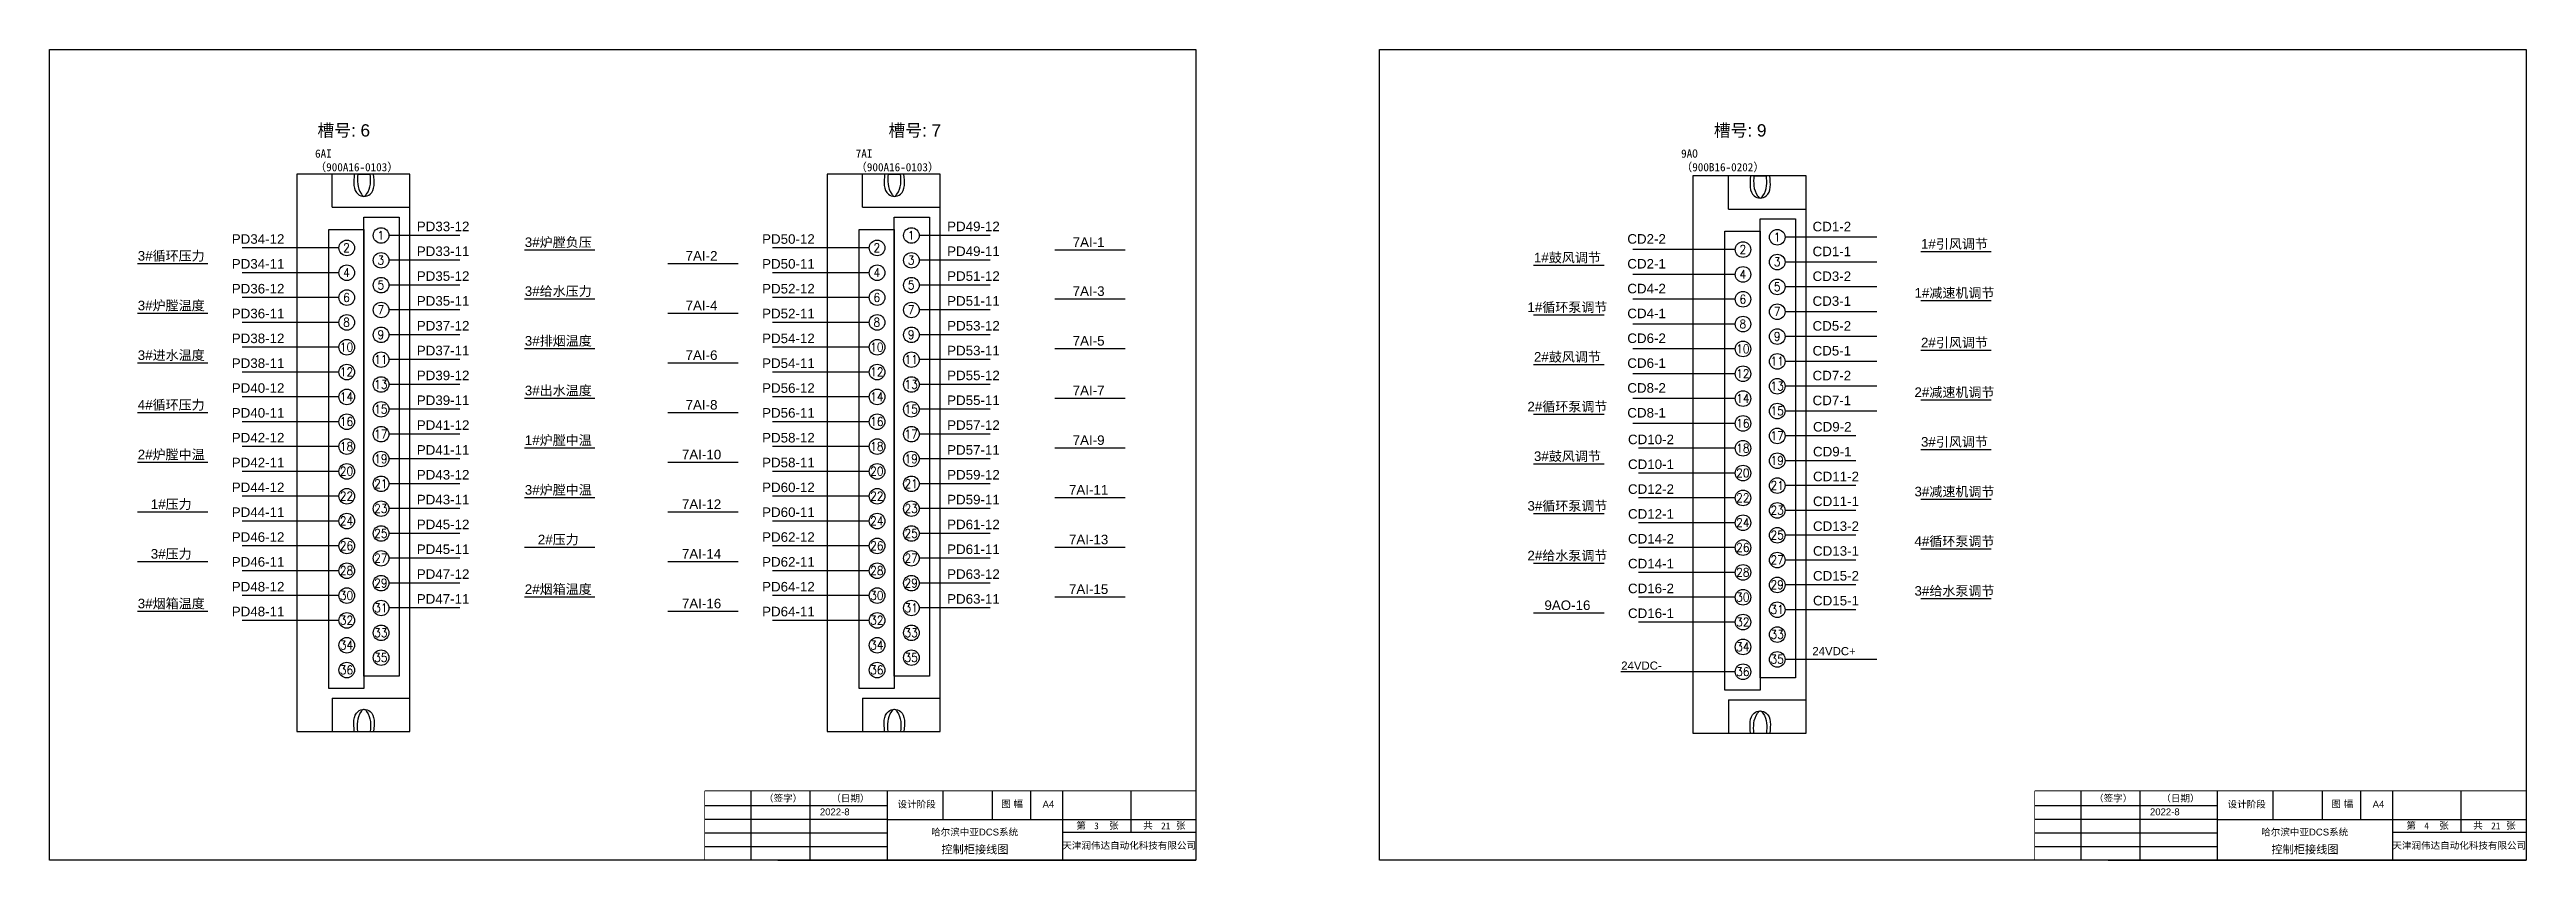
# Model space of a CAD drawing. Extents: x -156069 to -122631, y 9787 to 31117.
# Drawn here: x -146323 to -137249, y 20471 to 23442 of the extents above; entities that cross this region are included whole.
import ezdxf
from ezdxf.enums import TextEntityAlignment as Align

# ---------------------------------------------------------------- set-up
doc = ezdxf.new("R2010")
doc.units = 0
doc.layers.get('0').update_dxf_attribs({"linetype": 'CONTINUOUS'})
doc.layers.add('1', color=143, linetype='CONTINUOUS')
doc.layers.add('TEXT', color=3, linetype='CONTINUOUS')
doc.styles.add('Arial', font='arial.ttf')
doc.styles.add('ROMAND', font='romand')
doc.styles.get("Standard").update_dxf_attribs({"font": ''})
doc.styles.get('Standard').set_extended_font_data('SimSun')

msp = doc.modelspace()

# ---------------------------------------------------------------- texts
at = {"layer": '1', "style": 'Arial'}
for s, p in [('（签字）', (-143705.95504, 20686.51098)), ('（日期）', (-143459.51796, 20686.51098)), ('设计阶段', (-143216.7382, 20664.54634)), ('图 幅', (-142836.47735, 20665.68982)), ('A4', (-142685.35386, 20664.59432)), ('（签字）', (-138833.18873, 20686.51098)), ('（日期）', (-138586.75165, 20686.51098)), ('设计阶段', (-138343.97189, 20664.54634)), ('图 幅', (-137963.71104, 20665.68982)), ('A4', (-137812.58755, 20664.59432)), ('2022-8', (-143501.09545, 20636.59557)), ('2022-8', (-138628.32913, 20636.59557))]:
    msp.add_text(s, height=25, dxfattribs=at).set_placement(p)
at = {"layer": '1'}
for s, p in [('第     张', (-142561.87629, 20586.49009)), ('3', (-142496.31741, 20585.43501)), ('共     张', (-142316.69281, 20586.49009)), ('21', (-142251.13393, 20585.43501)), ('第     张', (-137689.10998, 20586.49009)), ('4', (-137623.5511, 20585.43501)), ('共     张', (-137443.9265, 20586.49009)), ('21', (-137378.36761, 20585.43501))]:
    msp.add_text(s, height=25, dxfattribs=at).set_placement(p)
at = {"layer": '1', "style": 'Arial'}
for s, height, p in [('哈尔滨中亚DCS系统', 25, (-142934.20065, 20574.98287)), ('控制柜接线图', 30, (-142933.19313, 20511.51151)), ('天津润伟达自动化科技有限公司', 25, (-142368.0047, 20525.95642)), ('哈尔滨中亚DCS系统', 25, (-138061.43434, 20574.98287)), ('控制柜接线图', 30, (-138060.42682, 20511.51151)), ('天津润伟达自动化科技有限公司', 25, (-137495.23839, 20525.95642))]:
    msp.add_text(s, height=height, dxfattribs=at).set_placement(p, align=Align.MIDDLE_CENTER)
at = {"layer": 'TEXT', "style": 'ROMAND', "width": 0.9}
for s, p in [('1', (-145109.38835, 22745.73259)), ('1', (-143166.47991, 22745.73259)), ('2', (-145234.94074, 22700.23259)), ('3', (-145109.38835, 22654.73259)), ('2', (-143292.0323, 22700.23259)), ('3', (-143166.47991, 22654.73259)), ('2', (-140119.8925, 22693.92971)), ('1', (-139994.34011, 22739.42971)), ('4', (-145234.94074, 22609.23259)), ('5', (-145109.38835, 22563.73259)), ('4', (-143292.0323, 22609.23259)), ('5', (-143166.47991, 22563.73259)), ('4', (-140119.8925, 22602.92971)), ('3', (-139994.34011, 22648.42971)), ('6', (-145234.94074, 22518.23259)), ('7', (-145109.38835, 22472.73259)), ('6', (-143292.0323, 22518.23259)), ('7', (-143166.47991, 22472.73259)), ('6', (-140119.8925, 22511.92971)), ('5', (-139994.34011, 22557.42971)), ('8', (-145234.94074, 22427.23259)), ('8', (-143292.0323, 22427.23259)), ('8', (-140119.8925, 22420.92971)), ('7', (-139994.34011, 22466.42971)), ('10', (-145234.94074, 22336.23259)), ('9', (-145109.38835, 22381.73259)), ('10', (-143292.0323, 22336.23259)), ('9', (-143166.47991, 22381.73259)), ('10', (-140119.8925, 22329.92971)), ('9', (-139994.34011, 22375.42971)), ('12', (-145234.94074, 22245.23259)), ('11', (-145109.38835, 22290.73259)), ('12', (-143292.0323, 22245.23259)), ('11', (-143166.47991, 22290.73259)), ('12', (-140119.8925, 22238.92971)), ('11', (-139994.34011, 22284.42971)), ('14', (-145234.94074, 22154.23259)), ('13', (-145109.38835, 22199.73259)), ('14', (-143292.0323, 22154.23259)), ('13', (-143166.47991, 22199.73259)), ('14', (-140119.8925, 22147.92971)), ('13', (-139994.34011, 22193.42971)), ('16', (-145234.94074, 22063.23259)), ('15', (-145109.38835, 22108.73259)), ('16', (-143292.0323, 22063.23259)), ('15', (-143166.47991, 22108.73259)), ('16', (-140119.8925, 22056.92971)), ('15', (-139994.34011, 22102.42971)), ('18', (-145234.94074, 21972.23259)), ('17', (-145109.38835, 22017.73259)), ('18', (-143292.0323, 21972.23259)), ('17', (-143166.47991, 22017.73259)), ('18', (-140119.8925, 21965.92971)), ('17', (-139994.34011, 22011.42971)), ('20', (-145234.94074, 21881.23259)), ('19', (-145109.38835, 21926.73259)), ('20', (-143292.0323, 21881.23259)), ('19', (-143166.47991, 21926.73259)), ('20', (-140119.8925, 21874.92971)), ('19', (-139994.34011, 21920.42971)), ('22', (-145234.94074, 21790.23259)), ('21', (-145109.38835, 21835.73259)), ('22', (-143292.0323, 21790.23259)), ('21', (-143166.47991, 21835.73259)), ('22', (-140119.8925, 21783.92971)), ('21', (-139994.34011, 21829.42971)), ('24', (-145234.94074, 21699.23259)), ('23', (-145109.38835, 21744.73259)), ('24', (-143292.0323, 21699.23259)), ('23', (-143166.47991, 21744.73259)), ('24', (-140119.8925, 21692.92971)), ('23', (-139994.34011, 21738.42971)), ('26', (-145234.94074, 21608.23259)), ('25', (-145109.38835, 21653.73259)), ('26', (-143292.0323, 21608.23259)), ('25', (-143166.47991, 21653.73259)), ('26', (-140119.8925, 21601.92971)), ('25', (-139994.34011, 21647.42971)), ('28', (-145234.94074, 21517.23259)), ('27', (-145109.38835, 21562.73259)), ('28', (-143292.0323, 21517.23259)), ('27', (-143166.47991, 21562.73259)), ('28', (-140119.8925, 21510.92971)), ('27', (-139994.34011, 21556.42971)), ('30', (-145234.94074, 21426.23259)), ('29', (-145109.38835, 21471.73259)), ('30', (-143292.0323, 21426.23259)), ('29', (-143166.47991, 21471.73259)), ('30', (-140119.8925, 21419.92971)), ('29', (-139994.34011, 21465.42971)), ('32', (-145234.94074, 21335.23259)), ('31', (-145109.38835, 21380.73259)), ('32', (-143292.0323, 21335.23259)), ('31', (-143166.47991, 21380.73259)), ('32', (-140119.8925, 21328.92971)), ('31', (-139994.34011, 21374.42971)), ('34', (-145234.94074, 21244.23259)), ('33', (-145109.38835, 21289.73259)), ('34', (-143292.0323, 21244.23259)), ('33', (-143166.47991, 21289.73259)), ('34', (-140119.8925, 21237.92971)), ('33', (-139994.34011, 21283.42971)), ('36', (-145234.94074, 21153.23259)), ('35', (-145109.38835, 21198.73259)), ('36', (-143292.0323, 21153.23259)), ('35', (-143166.47991, 21198.73259)), ('36', (-140119.8925, 21146.92971)), ('35', (-139994.34011, 21192.42971))]:
    msp.add_text(s, height=31.61186, dxfattribs=at).set_placement(p, align=Align.CENTER)
at = {"layer": 'TEXT', "color": 0, "style": 'Arial'}
for s, p in [('PD33-12', (-144977.91478, 22776.83976)), ('PD49-12', (-143035.00634, 22776.83976)), ('CD1-2', (-139864.4962, 22776.23112)), ('PD34-12', (-145655.73588, 22730.58067)), ('PD33-11', (-144977.91478, 22685.83976)), ('PD50-12', (-143712.82744, 22730.58067)), ('PD49-11', (-143035.00634, 22685.83976)), ('CD2-2', (-140543.09367, 22730.99999)), ('CD1-1', (-139864.4962, 22685.23112)), ('PD34-11', (-145655.73588, 22639.58067)), ('PD35-12', (-144977.91478, 22594.83976)), ('PD50-11', (-143712.82744, 22639.58067)), ('PD51-12', (-143035.00634, 22594.83976)), ('CD2-1', (-140543.09367, 22639.99999)), ('CD3-2', (-139864.4962, 22594.23112)), ('PD36-12', (-145655.73588, 22548.58067)), ('PD35-11', (-144977.91478, 22503.83976)), ('PD52-12', (-143712.82744, 22548.58067)), ('PD51-11', (-143035.00634, 22503.83976)), ('CD4-2', (-140543.09367, 22548.99999)), ('CD3-1', (-139864.4962, 22503.23112)), ('PD36-11', (-145655.73588, 22457.58067)), ('PD37-12', (-144977.91478, 22412.83976)), ('PD52-11', (-143712.82744, 22457.58067)), ('PD53-12', (-143035.00634, 22412.83976)), ('CD4-1', (-140543.09367, 22457.99999)), ('CD5-2', (-139864.4962, 22412.23112)), ('PD38-12', (-145655.73588, 22366.58067)), ('PD37-11', (-144977.91478, 22321.83976)), ('PD54-12', (-143712.82744, 22366.58067)), ('PD53-11', (-143035.00634, 22321.83976)), ('CD6-2', (-140543.09367, 22366.99999)), ('CD5-1', (-139864.4962, 22321.23112)), ('PD38-11', (-145655.73588, 22275.58067)), ('PD39-12', (-144977.91478, 22230.83976)), ('PD54-11', (-143712.82744, 22275.58067)), ('PD55-12', (-143035.00634, 22230.83976)), ('CD6-1', (-140543.09367, 22275.99999)), ('CD7-2', (-139864.4962, 22230.23112)), ('PD40-12', (-145655.73588, 22184.58067)), ('PD39-11', (-144977.91478, 22139.83976)), ('PD56-12', (-143712.82744, 22184.58067)), ('PD55-11', (-143035.00634, 22139.83976)), ('CD8-2', (-140543.09367, 22184.99999)), ('CD7-1', (-139864.4962, 22139.23112)), ('PD40-11', (-145655.73588, 22093.58067)), ('PD41-12', (-144977.91478, 22048.83976)), ('PD56-11', (-143712.82744, 22093.58067)), ('PD57-12', (-143035.00634, 22048.83976)), ('CD8-1', (-140543.09367, 22093.99999)), ('CD9-2', (-139862.86654, 22042.53688)), ('PD42-12', (-145655.73588, 22002.58067)), ('PD41-11', (-144977.91478, 21957.83976)), ('PD58-12', (-143712.82744, 22002.58067)), ('PD57-11', (-143035.00634, 21957.83976)), ('CD10-2', (-140540.68764, 21996.27779)), ('CD9-1', (-139862.86654, 21951.53688)), ('PD42-11', (-145655.73588, 21911.58067)), ('PD43-12', (-144977.91478, 21866.83976)), ('PD58-11', (-143712.82744, 21911.58067)), ('PD59-12', (-143035.00634, 21866.83976)), ('CD10-1', (-140540.68764, 21905.27779)), ('CD11-2', (-139862.86654, 21860.53688)), ('PD44-12', (-145655.73588, 21820.58067)), ('PD43-11', (-144977.91478, 21775.83976)), ('PD60-12', (-143712.82744, 21820.58067)), ('PD59-11', (-143035.00634, 21775.83976)), ('CD12-2', (-140540.68764, 21814.27779)), ('CD11-1', (-139862.86654, 21769.53688)), ('PD44-11', (-145655.73588, 21729.58067)), ('PD45-12', (-144977.91478, 21684.83976)), ('PD60-11', (-143712.82744, 21729.58067)), ('PD61-12', (-143035.00634, 21684.83976)), ('CD12-1', (-140540.68764, 21723.27779)), ('CD13-2', (-139862.86654, 21678.53688)), ('PD46-12', (-145655.73588, 21638.58067)), ('PD45-11', (-144977.91478, 21593.83976)), ('PD62-12', (-143712.82744, 21638.58067)), ('PD61-11', (-143035.00634, 21593.83976)), ('CD14-2', (-140540.68764, 21632.27779)), ('CD13-1', (-139862.86654, 21587.53688)), ('PD46-11', (-145655.73588, 21547.58067)), ('PD47-12', (-144977.91478, 21502.83976)), ('PD62-11', (-143712.82744, 21547.58067)), ('PD63-12', (-143035.00634, 21502.83976)), ('CD14-1', (-140540.68764, 21541.27779)), ('CD15-2', (-139862.86654, 21496.53688)), ('PD48-12', (-145655.73588, 21456.58067)), ('PD47-11', (-144977.91478, 21411.83976)), ('PD64-12', (-143712.82744, 21456.58067)), ('PD63-11', (-143035.00634, 21411.83976)), ('CD16-2', (-140540.68764, 21450.27779)), ('CD15-1', (-139862.86654, 21405.53688)), ('PD48-11', (-145655.73588, 21365.58067)), ('PD64-11', (-143712.82744, 21365.58067)), ('CD16-1', (-140540.68764, 21359.27779))]:
    msp.add_text(s, height=35, dxfattribs=at).set_placement(p)
for s, p in [('3#循环压力', (-145877.57703, 22686.53943)), ('3#炉膛负压', (-144459.57498, 22736.48407)), ('7AI-2', (-143934.66859, 22686.53943)), ('7AI-1', (-142516.66654, 22736.48407)), ('1#鼓风调节', (-140762.52879, 22680.23655)), ('1#引风调节', (-139344.52674, 22730.18119)), ('3#炉膛温度', (-145877.57703, 22504.53943)), ('3#给水压力', (-144459.57498, 22557.09771)), ('7AI-4', (-143934.66859, 22504.53943)), ('7AI-3', (-142516.66654, 22557.09771)), ('1#循环泵调节', (-140762.52879, 22498.23655)), ('1#减速机调节', (-139344.52674, 22550.79482)), ('3#进水温度', (-145877.57703, 22322.53943)), ('3#排烟温度', (-144459.57498, 22375.09771)), ('7AI-6', (-143934.66859, 22322.53943)), ('7AI-5', (-142516.66654, 22375.09771)), ('2#鼓风调节', (-140762.52879, 22316.23655)), ('2#引风调节', (-139344.52674, 22368.79482)), ('4#循环压力', (-145877.57703, 22140.53943)), ('3#出水温度', (-144459.57498, 22193.09771)), ('7AI-8', (-143934.66859, 22140.53943)), ('7AI-7', (-142516.66654, 22193.09771)), ('2#循环泵调节', (-140762.52879, 22134.23655)), ('2#减速机调节', (-139344.52674, 22186.79482)), ('2#炉膛中温', (-145877.57703, 21958.53943)), ('1#炉膛中温', (-144459.57498, 22011.09771)), ('7AI-10', (-143934.66859, 21958.53943)), ('7AI-9', (-142516.66654, 22011.09771)), ('3#鼓风调节', (-140762.52879, 21952.23655)), ('3#引风调节', (-139344.52674, 22004.79482)), ('1#压力', (-145877.57703, 21776.53943)), ('3#炉膛中温', (-144459.57498, 21829.09771)), ('7AI-12', (-143934.66859, 21776.53943)), ('7AI-11', (-142516.66654, 21829.09771)), ('3#循环泵调节', (-140762.52879, 21770.23655)), ('3#减速机调节', (-139344.52674, 21822.79482)), ('3#压力', (-145877.57703, 21594.53943)), ('2#压力', (-144459.57498, 21647.09771)), ('7AI-14', (-143934.66859, 21594.53943)), ('7AI-13', (-142516.66654, 21647.09771)), ('2#给水泵调节', (-140762.52879, 21588.23655)), ('4#循环泵调节', (-139344.52674, 21640.79482)), ('3#烟箱温度', (-145877.57703, 21412.53943)), ('2#烟箱温度', (-144459.57498, 21465.09771)), ('7AI-16', (-143934.66859, 21412.53943)), ('7AI-15', (-142516.66654, 21465.09771)), ('9AO-16', (-140762.52879, 21406.23655)), ('3#给水泵调节', (-139344.52674, 21458.79482))]:
    msp.add_text(s, height=35, dxfattribs=at).set_placement(p, align=Align.MIDDLE_CENTER)
at = {"layer": 'TEXT', "style": 'Arial'}
for s, p in [('24VDC+', (-139865.37148, 21222.93133)), ('24VDC-', (-140565.48371, 21170.03035))]:
    msp.add_text(s, height=29.9, dxfattribs=at).set_placement(p)
at = {"layer": 'TEXT', "attachment_point": 1, "style": 'Arial'}
for s, insert, char_height, width in [('{\\fSimSun|b0|i0|c134|p2;槽号}: 6', (-145341.78413, 23168.6486), 45, 503.7787992), ('{\\fSimSun|b0|i0|c134|p2;槽号}: 7', (-143249.78463, 23168.6486), 45, 233.0692), ('{\\fSimSun|b0|i0|c134|p2;槽号}: 9', (-140225.99705, 23168.6486), 45, 233.0692), ('{\\fSimSun|b0|i0|c134|p2;6\\fSimSun|b0|i0|c0|p2;AI\\fSimSun|b0|i0|c134|p2;（900A16-0103）}', (-145350.62721, 23076.15599), 29.9, 233.0692), ('{\\fSimSun|b0|i0|c134|p2;7\\fSimSun|b0|i0|c0|p2;AI\\fSimSun|b0|i0|c134|p2;（900A16-0103）}', (-143369.78606, 23076.15599), 29.9, 233.0692), ('{\\fSimSun|b0|i0|c134|p2;9\\fSimSun|b0|i0|c0|p2;A\\fSimSun|b0|i0|c134|p2;O（900B16-0202）}', (-140345.99847, 23076.15599), 29.9, 233.0692)]:
    msp.add_mtext(s, dxfattribs=dict(at, insert=insert, char_height=char_height, width=width))

# ---------------------------------------------------------------- linework, layer by layer
at = {"color": 1}
for p, q in [((-145287.89592, 22864.35373), (-145287.89592, 22986.07157)), ((-145194.40893, 22986.07157), (-145148.52137, 22986.07157)), ((-143344.98748, 22864.35373), (-143344.98748, 22986.07157)), ((-143251.50049, 22986.07157), (-143205.61293, 22986.07157)), ((-140172.84768, 22858.05085), (-140172.84768, 22979.76869)), ((-140079.36069, 22979.76869), (-140033.47313, 22979.76869)), ((-145287.89592, 22864.35373), (-145002.86557, 22864.35373)), ((-143344.98748, 22864.35373), (-143059.95713, 22864.35373)), ((-140172.84768, 22858.05085), (-139887.81733, 22858.05085)), ((-145287.89592, 21065.29787), (-145002.86557, 21065.29787)), ((-145287.89592, 21065.29787), (-145287.89592, 20943.58003)), ((-143344.98748, 21065.29787), (-143059.95713, 21065.29787)), ((-143344.98748, 21065.29787), (-143344.98748, 20943.58003)), ((-140172.84768, 21058.99499), (-139887.81733, 21058.99499)), ((-140172.84768, 21058.99499), (-140172.84768, 20937.27715)), ((-145194.40893, 20943.58003), (-145148.52137, 20943.58003)), ((-143251.50049, 20943.58003), (-143205.61293, 20943.58003)), ((-140079.36069, 20937.27715), (-140033.47313, 20937.27715))]:
    msp.add_line(p, q, dxfattribs=at)
at = {"color": 0}
for p, q in [((-145262.94815, 22715.56873), (-145617.0924, 22715.56873)), ((-144820.47324, 22761.06873), (-145080.19577, 22761.06873)), ((-143320.03971, 22715.56873), (-143674.18396, 22715.56873)), ((-142877.5648, 22761.06873), (-143137.28733, 22761.06873)), ((-140147.89992, 22709.26585), (-140523.45776, 22709.26585)), ((-139628.6409, 22754.76585), (-139965.14753, 22754.76585)), ((-145262.94815, 22624.56873), (-145617.0924, 22624.56873)), ((-144820.47324, 22670.06873), (-145080.19577, 22670.06873)), ((-143320.03971, 22624.56873), (-143674.18396, 22624.56873)), ((-142877.5648, 22670.06873), (-143137.28733, 22670.06873)), ((-140147.89992, 22618.26585), (-140523.45776, 22618.26585)), ((-139628.6409, 22663.76585), (-139965.14753, 22663.76585)), ((-145262.94815, 22533.56873), (-145617.0924, 22533.56873)), ((-144820.47324, 22579.06873), (-145080.19577, 22579.06873)), ((-143320.03971, 22533.56873), (-143674.18396, 22533.56873)), ((-142877.5648, 22579.06873), (-143137.28733, 22579.06873)), ((-140147.89992, 22527.26585), (-140523.45776, 22527.26585)), ((-139628.6409, 22572.76585), (-139965.14753, 22572.76585)), ((-145262.94815, 22442.56873), (-145617.0924, 22442.56873)), ((-144820.47324, 22488.06873), (-145080.19577, 22488.06873)), ((-143320.03971, 22442.56873), (-143674.18396, 22442.56873)), ((-142877.5648, 22488.06873), (-143137.28733, 22488.06873)), ((-140147.89992, 22436.26585), (-140523.45776, 22436.26585)), ((-139628.6409, 22481.76585), (-139965.14753, 22481.76585)), ((-145262.94815, 22351.56873), (-145617.0924, 22351.56873)), ((-144820.47324, 22397.06873), (-145080.19577, 22397.06873)), ((-143320.03971, 22351.56873), (-143674.18396, 22351.56873)), ((-142877.5648, 22397.06873), (-143137.28733, 22397.06873)), ((-140147.89992, 22345.26585), (-140523.45776, 22345.26585)), ((-139628.6409, 22390.76585), (-139965.14753, 22390.76585)), ((-145262.94815, 22260.56873), (-145617.0924, 22260.56873)), ((-144820.47324, 22306.06873), (-145080.19577, 22306.06873)), ((-143320.03971, 22260.56873), (-143674.18396, 22260.56873)), ((-142877.5648, 22306.06873), (-143137.28733, 22306.06873)), ((-140147.89992, 22254.26585), (-140523.45776, 22254.26585)), ((-139628.6409, 22299.76585), (-139965.14753, 22299.76585)), ((-145262.94815, 22169.56873), (-145617.0924, 22169.56873)), ((-144820.47324, 22215.06873), (-145080.19577, 22215.06873)), ((-143320.03971, 22169.56873), (-143674.18396, 22169.56873)), ((-142877.5648, 22215.06873), (-143137.28733, 22215.06873)), ((-140147.89992, 22163.26585), (-140523.45776, 22163.26585)), ((-139628.6409, 22208.76585), (-139965.14753, 22208.76585)), ((-145262.94815, 22078.56873), (-145617.0924, 22078.56873)), ((-144820.47324, 22124.06873), (-145080.19577, 22124.06873)), ((-143320.03971, 22078.56873), (-143674.18396, 22078.56873)), ((-142877.5648, 22124.06873), (-143137.28733, 22124.06873)), ((-140147.89992, 22072.26585), (-140523.45776, 22072.26585)), ((-139628.6409, 22117.76585), (-139965.14753, 22117.76585)), ((-145262.94815, 21987.56873), (-145617.0924, 21987.56873)), ((-144820.47324, 22033.06873), (-145080.19577, 22033.06873)), ((-143320.03971, 21987.56873), (-143674.18396, 21987.56873)), ((-142877.5648, 22033.06873), (-143137.28733, 22033.06873)), ((-140147.89992, 21981.26585), (-140502.04416, 21981.26585)), ((-139705.425, 22026.76585), (-139965.14753, 22026.76585)), ((-145262.94815, 21896.56873), (-145617.0924, 21896.56873)), ((-144820.47324, 21942.06873), (-145080.19577, 21942.06873)), ((-143320.03971, 21896.56873), (-143674.18396, 21896.56873)), ((-142877.5648, 21942.06873), (-143137.28733, 21942.06873)), ((-140147.89992, 21890.26585), (-140502.04416, 21890.26585)), ((-139705.425, 21935.76585), (-139965.14753, 21935.76585)), ((-145262.94815, 21805.56873), (-145617.0924, 21805.56873)), ((-144820.47324, 21851.06873), (-145080.19577, 21851.06873)), ((-143320.03971, 21805.56873), (-143674.18396, 21805.56873)), ((-142877.5648, 21851.06873), (-143137.28733, 21851.06873)), ((-140147.89992, 21799.26585), (-140502.04416, 21799.26585)), ((-139705.425, 21844.76585), (-139965.14753, 21844.76585)), ((-145262.94815, 21714.56873), (-145617.0924, 21714.56873)), ((-144820.47324, 21760.06873), (-145080.19577, 21760.06873)), ((-143320.03971, 21714.56873), (-143674.18396, 21714.56873)), ((-142877.5648, 21760.06873), (-143137.28733, 21760.06873)), ((-140147.89992, 21708.26585), (-140502.04416, 21708.26585)), ((-139705.425, 21753.76585), (-139965.14753, 21753.76585)), ((-145262.94815, 21623.56873), (-145617.0924, 21623.56873)), ((-144820.47324, 21669.06873), (-145080.19577, 21669.06873)), ((-143320.03971, 21623.56873), (-143674.18396, 21623.56873)), ((-142877.5648, 21669.06873), (-143137.28733, 21669.06873)), ((-140147.89992, 21617.26585), (-140502.04416, 21617.26585)), ((-139705.425, 21662.76585), (-139965.14753, 21662.76585)), ((-145262.94815, 21532.56873), (-145617.0924, 21532.56873)), ((-144820.47324, 21578.06873), (-145080.19577, 21578.06873)), ((-143320.03971, 21532.56873), (-143674.18396, 21532.56873)), ((-142877.5648, 21578.06873), (-143137.28733, 21578.06873)), ((-140147.89992, 21526.26585), (-140502.04416, 21526.26585)), ((-139705.425, 21571.76585), (-139965.14753, 21571.76585)), ((-145262.94815, 21441.56873), (-145617.0924, 21441.56873)), ((-144820.47324, 21487.06873), (-145080.19577, 21487.06873)), ((-143320.03971, 21441.56873), (-143674.18396, 21441.56873)), ((-142877.5648, 21487.06873), (-143137.28733, 21487.06873)), ((-140147.89992, 21435.26585), (-140502.04416, 21435.26585)), ((-139705.425, 21480.76585), (-139965.14753, 21480.76585)), ((-145262.94815, 21350.56873), (-145617.0924, 21350.56873)), ((-144820.47324, 21396.06873), (-145080.19577, 21396.06873)), ((-143320.03971, 21350.56873), (-143674.18396, 21350.56873)), ((-142877.5648, 21396.06873), (-143137.28733, 21396.06873)), ((-140147.89992, 21344.26585), (-140502.04416, 21344.26585)), ((-139705.425, 21389.76585), (-139965.14753, 21389.76585))]:
    msp.add_line(p, q, dxfattribs=at)
for p, q in [((-140147.89992, 21162.26585), (-140566.71783, 21162.26585)), ((-139628.6409, 21207.76585), (-139965.14753, 21207.76585))]:
    msp.add_line(p, q)
at = {"color": 1}
for points in [[(-145002.86557, 22986.07157), (-145417.79539, 22986.07157), (-145417.79539, 20943.58003), (-145002.86557, 20943.58003)], [(-143059.95713, 22986.07157), (-143474.88695, 22986.07157), (-143474.88695, 20943.58003), (-143059.95713, 20943.58003)], [(-139887.81733, 22979.76869), (-140302.74715, 22979.76869), (-140302.74715, 20937.27715), (-139887.81733, 20937.27715)], [(-145300.65625, 22783.16873), (-145171.46515, 22783.16873), (-145171.46515, 21100.96873), (-145300.65625, 21100.96873)], [(-145171.46515, 22828.66873), (-145042.27405, 22828.66873), (-145042.27405, 21146.46873), (-145171.46515, 21146.46873)], [(-143357.74781, 22783.16873), (-143228.55671, 22783.16873), (-143228.55671, 21100.96873), (-143357.74781, 21100.96873)], [(-143228.55671, 22828.66873), (-143099.36561, 22828.66873), (-143099.36561, 21146.46873), (-143228.55671, 21146.46873)], [(-140185.60801, 22776.86585), (-140056.41691, 22776.86585), (-140056.41691, 21094.66585), (-140185.60801, 21094.66585)], [(-140056.41691, 22822.36585), (-139927.22581, 22822.36585), (-139927.22581, 21140.16585), (-140056.41691, 21140.16585)]]:
    msp.add_lwpolyline(points, close=True, dxfattribs=at)
for centre in [(-145108.79577, 22761.06873), (-143165.88733, 22761.06873), (-139993.74753, 22754.76585), (-145234.34815, 22715.56873), (-145108.79577, 22670.06873), (-143291.43971, 22715.56873), (-143165.88733, 22670.06873), (-140119.29992, 22709.26585), (-139993.74753, 22663.76585), (-145234.34815, 22624.56873), (-145108.79577, 22579.06873), (-143291.43971, 22624.56873), (-143165.88733, 22579.06873), (-140119.29992, 22618.26585), (-139993.74753, 22572.76585), (-145234.34815, 22533.56873), (-145108.79577, 22488.06873), (-143291.43971, 22533.56873), (-143165.88733, 22488.06873), (-140119.29992, 22527.26585), (-139993.74753, 22481.76585), (-145234.34815, 22442.56873), (-145108.79577, 22397.06873), (-143291.43971, 22442.56873), (-143165.88733, 22397.06873), (-140119.29992, 22436.26585), (-139993.74753, 22390.76585), (-145234.34815, 22351.56873), (-145108.79577, 22306.06873), (-143291.43971, 22351.56873), (-143165.88733, 22306.06873), (-140119.29992, 22345.26585), (-139993.74753, 22299.76585), (-145234.34815, 22260.56873), (-145108.79577, 22215.06873), (-143291.43971, 22260.56873), (-143165.88733, 22215.06873), (-140119.29992, 22254.26585), (-139993.74753, 22208.76585), (-145234.34815, 22169.56873), (-145108.79577, 22124.06873), (-143291.43971, 22169.56873), (-143165.88733, 22124.06873), (-140119.29992, 22163.26585), (-139993.74753, 22117.76585), (-145234.34815, 22078.56873), (-145108.79577, 22033.06873), (-143291.43971, 22078.56873), (-143165.88733, 22033.06873), (-140119.29992, 22072.26585), (-139993.74753, 22026.76585), (-145234.34815, 21987.56873), (-145108.79577, 21942.06873), (-143291.43971, 21987.56873), (-143165.88733, 21942.06873), (-140119.29992, 21981.26585), (-139993.74753, 21935.76585), (-145234.34815, 21896.56873), (-145108.79577, 21851.06873), (-143291.43971, 21896.56873), (-143165.88733, 21851.06873), (-140119.29992, 21890.26585), (-139993.74753, 21844.76585), (-145234.34815, 21805.56873), (-145108.79577, 21760.06873), (-143291.43971, 21805.56873), (-143165.88733, 21760.06873), (-140119.29992, 21799.26585), (-139993.74753, 21753.76585), (-145234.34815, 21714.56873), (-145108.79577, 21669.06873), (-143291.43971, 21714.56873), (-143165.88733, 21669.06873), (-140119.29992, 21708.26585), (-139993.74753, 21662.76585), (-145234.34815, 21623.56873), (-145108.79577, 21578.06873), (-143291.43971, 21623.56873), (-143165.88733, 21578.06873), (-140119.29992, 21617.26585), (-139993.74753, 21571.76585), (-145234.34815, 21532.56873), (-145108.79577, 21487.06873), (-143291.43971, 21532.56873), (-143165.88733, 21487.06873), (-140119.29992, 21526.26585), (-139993.74753, 21480.76585), (-145234.34815, 21441.56873), (-145108.79577, 21396.06873), (-143291.43971, 21441.56873), (-143165.88733, 21396.06873), (-140119.29992, 21435.26585), (-139993.74753, 21389.76585), (-145234.34815, 21350.56873), (-145108.79577, 21305.06873), (-143291.43971, 21350.56873), (-143165.88733, 21305.06873), (-140119.29992, 21344.26585), (-139993.74753, 21298.76585), (-145234.34815, 21259.56873), (-145108.79577, 21214.06873), (-143291.43971, 21259.56873), (-143165.88733, 21214.06873), (-140119.29992, 21253.26585), (-139993.74753, 21207.76585), (-145234.34815, 21168.56873), (-143291.43971, 21168.56873), (-140119.29992, 21162.26585)]:
    msp.add_circle(centre, 28.6, dxfattribs=at)
for points in [[(-145206.75893, 22986.07157), (-145193.1631, 22912.55254), (-145171.46515, 22904.46544), (-145149.25435, 22912.55254), (-145136.17137, 22986.07157)], [(-145194.40893, 22986.07157), (-145180.8131, 22912.55254), (-145171.46515, 22904.46544), (-145161.60435, 22912.55254), (-145148.52137, 22986.07157)], [(-143263.85049, 22986.07157), (-143250.25466, 22912.55254), (-143228.55671, 22904.46544), (-143206.34591, 22912.55254), (-143193.26293, 22986.07157)], [(-143251.50049, 22986.07157), (-143237.90466, 22912.55254), (-143228.55671, 22904.46544), (-143218.69591, 22912.55254), (-143205.61293, 22986.07157)], [(-140091.71069, 22979.76869), (-140078.11486, 22906.24966), (-140056.41691, 22898.16256), (-140034.20611, 22906.24966), (-140021.12313, 22979.76869)], [(-140079.36069, 22979.76869), (-140065.76486, 22906.24966), (-140056.41691, 22898.16256), (-140046.55611, 22906.24966), (-140033.47313, 22979.76869)], [(-145206.75893, 20943.58003), (-145193.1631, 21017.09906), (-145171.46515, 21025.18615), (-145149.25435, 21017.09906), (-145136.17137, 20943.58003)], [(-145194.40893, 20943.58003), (-145180.8131, 21017.09906), (-145171.46515, 21025.18615), (-145161.60435, 21017.09906), (-145148.52137, 20943.58003)], [(-143263.85049, 20943.58003), (-143250.25466, 21017.09906), (-143228.55671, 21025.18615), (-143206.34591, 21017.09906), (-143193.26293, 20943.58003)], [(-143251.50049, 20943.58003), (-143237.90466, 21017.09906), (-143228.55671, 21025.18615), (-143218.69591, 21017.09906), (-143205.61293, 20943.58003)], [(-140091.71069, 20937.27715), (-140078.11486, 21010.79618), (-140056.41691, 21018.88327), (-140034.20611, 21010.79618), (-140021.12313, 20937.27715)], [(-140079.36069, 20937.27715), (-140065.76486, 21010.79618), (-140056.41691, 21018.88327), (-140046.55611, 21010.79618), (-140033.47313, 20937.27715)]]:
    msp.add_spline(points, degree=3, dxfattribs=at)
at = {"layer": '1'}
for p, q in [((-146323.35252, 23442.43891), (-142123.35254, 23442.43891)), ((-146323.35252, 20472.4389), (-146323.35252, 23442.43891)), ((-142123.35254, 23442.43891), (-142123.35254, 20472.4389)), ((-141450.5862, 23442.43891), (-137250.58623, 23442.43891)), ((-141450.5862, 20472.4389), (-141450.5862, 23442.43891)), ((-137250.58623, 23442.43891), (-137250.58623, 20472.4389)), ((-143754.20212, 20725.91275), (-143754.20212, 20471.61424)), ((-143537.83086, 20725.91275), (-143537.83086, 20471.61424)), ((-143254.41108, 20725.91275), (-143254.41108, 20471.61424)), ((-143050.91306, 20725.91275), (-143050.91306, 20621.00561)), ((-142870.28527, 20725.91275), (-142870.28527, 20621.00561)), ((-142729.51433, 20725.91275), (-142729.51433, 20621.00561)), ((-142612.89937, 20725.91275), (-142612.89937, 20471.61424)), ((-142361.69154, 20725.91275), (-142361.69154, 20573.14749)), ((-138881.43581, 20725.91275), (-138881.43581, 20471.61424)), ((-138665.06455, 20725.91275), (-138665.06455, 20471.61424)), ((-138381.64477, 20725.91275), (-138381.64477, 20471.61424)), ((-138178.14675, 20725.91275), (-138178.14675, 20621.00561)), ((-137997.51896, 20725.91275), (-137997.51896, 20621.00561)), ((-137856.74802, 20725.91275), (-137856.74802, 20621.00561)), ((-137740.13306, 20725.91275), (-137740.13306, 20471.61424)), ((-137488.92523, 20725.91275), (-137488.92523, 20573.14749)), ((-143923.35259, 20672.4389), (-143254.41108, 20672.4389)), ((-143923.35259, 20622.4389), (-143254.41108, 20622.4389)), ((-143254.41108, 20621.00561), (-142508.88827, 20621.00561)), ((-142510.15288, 20621.00561), (-142123.35254, 20621.00561)), ((-139050.58628, 20672.4389), (-138381.64477, 20672.4389)), ((-139050.58628, 20622.4389), (-138381.64477, 20622.4389)), ((-138381.64477, 20621.00561), (-137636.12196, 20621.00561)), ((-137637.38657, 20621.00561), (-137250.58623, 20621.00561)), ((-143923.35259, 20572.4389), (-143254.41108, 20572.4389)), ((-143923.35259, 20522.4389), (-143254.41108, 20522.4389)), ((-142123.35254, 20573.14749), (-142612.89937, 20573.14749)), ((-139050.58628, 20572.4389), (-138381.64477, 20572.4389)), ((-139050.58628, 20522.4389), (-138381.64477, 20522.4389)), ((-137250.58623, 20573.14749), (-137740.13306, 20573.14749)), ((-142123.35254, 20472.4389), (-146323.35252, 20472.4389)), ((-143654.77749, 20472.4389), (-143923.35259, 20472.43891)), ((-143654.77749, 20472.4389), (-142123.35254, 20472.4389)), ((-137250.58623, 20472.4389), (-141450.5862, 20472.4389)), ((-138782.01118, 20472.4389), (-139050.58628, 20472.43891)), ((-138782.01118, 20472.4389), (-137250.58623, 20472.4389))]:
    msp.add_line(p, q, dxfattribs=at)
at = {"layer": '1', "const_width": 3}
for points in [[(-143923.35259, 20725.91275), (-142123.35254, 20725.91275)], [(-143923.35259, 20472.43891), (-143923.35259, 20725.91275)], [(-139050.58628, 20725.91275), (-137250.58623, 20725.91275)], [(-139050.58628, 20472.43891), (-139050.58628, 20725.91275)]]:
    msp.add_lwpolyline(points, dxfattribs=at)
at = {"layer": 'TEXT', "color": 0}
for p, q in [((-144325.30403, 22706.98759), (-144583.33627, 22706.98759)), ((-142382.39559, 22706.98759), (-142640.42783, 22706.98759)), ((-139210.25579, 22700.68471), (-139468.28803, 22700.68471)), ((-145743.30608, 22657.04295), (-146001.33832, 22657.04295)), ((-143800.39764, 22657.04295), (-144058.42988, 22657.04295)), ((-140628.25784, 22650.74007), (-140886.29008, 22650.74007)), ((-144325.30403, 22527.60123), (-144583.33627, 22527.60123)), ((-142382.39559, 22527.60123), (-142640.42783, 22527.60123)), ((-139210.25579, 22521.29835), (-139468.28803, 22521.29835)), ((-145743.30608, 22475.04295), (-146001.33832, 22475.04295)), ((-143800.39764, 22475.04295), (-144058.42988, 22475.04295)), ((-140628.25784, 22468.74007), (-140886.29008, 22468.74007)), ((-144325.30403, 22345.60123), (-144583.33627, 22345.60123)), ((-142382.39559, 22345.60123), (-142640.42783, 22345.60123)), ((-139210.25579, 22339.29835), (-139468.28803, 22339.29835)), ((-145743.30608, 22293.04295), (-146001.33832, 22293.04295)), ((-143800.39764, 22293.04295), (-144058.42988, 22293.04295)), ((-140628.25784, 22286.74007), (-140886.29008, 22286.74007)), ((-144325.30403, 22163.60123), (-144583.33627, 22163.60123)), ((-142382.39559, 22163.60123), (-142640.42783, 22163.60123)), ((-139210.25579, 22157.29835), (-139468.28803, 22157.29835)), ((-145743.30608, 22111.04295), (-146001.33832, 22111.04295)), ((-143800.39764, 22111.04295), (-144058.42988, 22111.04295)), ((-140628.25784, 22104.74007), (-140886.29008, 22104.74007)), ((-144325.30403, 21981.60123), (-144583.33627, 21981.60123)), ((-142382.39559, 21981.60123), (-142640.42783, 21981.60123)), ((-139210.25579, 21975.29835), (-139468.28803, 21975.29835)), ((-145743.30608, 21929.04295), (-146001.33832, 21929.04295)), ((-143800.39764, 21929.04295), (-144058.42988, 21929.04295)), ((-140628.25784, 21922.74007), (-140886.29008, 21922.74007)), ((-144325.30403, 21799.60123), (-144583.33627, 21799.60123)), ((-142382.39559, 21799.60123), (-142640.42783, 21799.60123)), ((-139210.25579, 21793.29835), (-139468.28803, 21793.29835)), ((-145743.30608, 21747.04295), (-146001.33832, 21747.04295)), ((-143800.39764, 21747.04295), (-144058.42988, 21747.04295)), ((-140628.25784, 21740.74007), (-140886.29008, 21740.74007)), ((-144325.30403, 21617.60123), (-144583.33627, 21617.60123)), ((-142382.39559, 21617.60123), (-142640.42783, 21617.60123)), ((-139210.25579, 21611.29835), (-139468.28803, 21611.29835)), ((-145743.30608, 21565.04295), (-146001.33832, 21565.04295)), ((-143800.39764, 21565.04295), (-144058.42988, 21565.04295)), ((-140628.25784, 21558.74007), (-140886.29008, 21558.74007)), ((-144325.30403, 21435.60123), (-144583.33627, 21435.60123)), ((-142382.39559, 21435.60123), (-142640.42783, 21435.60123)), ((-139210.25579, 21429.29835), (-139468.28803, 21429.29835)), ((-145743.30608, 21383.04295), (-146001.33832, 21383.04295)), ((-143800.39764, 21383.04295), (-144058.42988, 21383.04295)), ((-140628.25784, 21376.74007), (-140886.29008, 21376.74007))]:
    msp.add_line(p, q, dxfattribs=at)

msp.set_redraw_order([(e.dxf.handle, doc.entitydb.next_handle()) for e in msp.query("TEXT MTEXT ATTDEF DIMENSION ARC_DIMENSION")])  # texts and dimensions are drawn at this point

doc.saveas('drawing.dxf')
